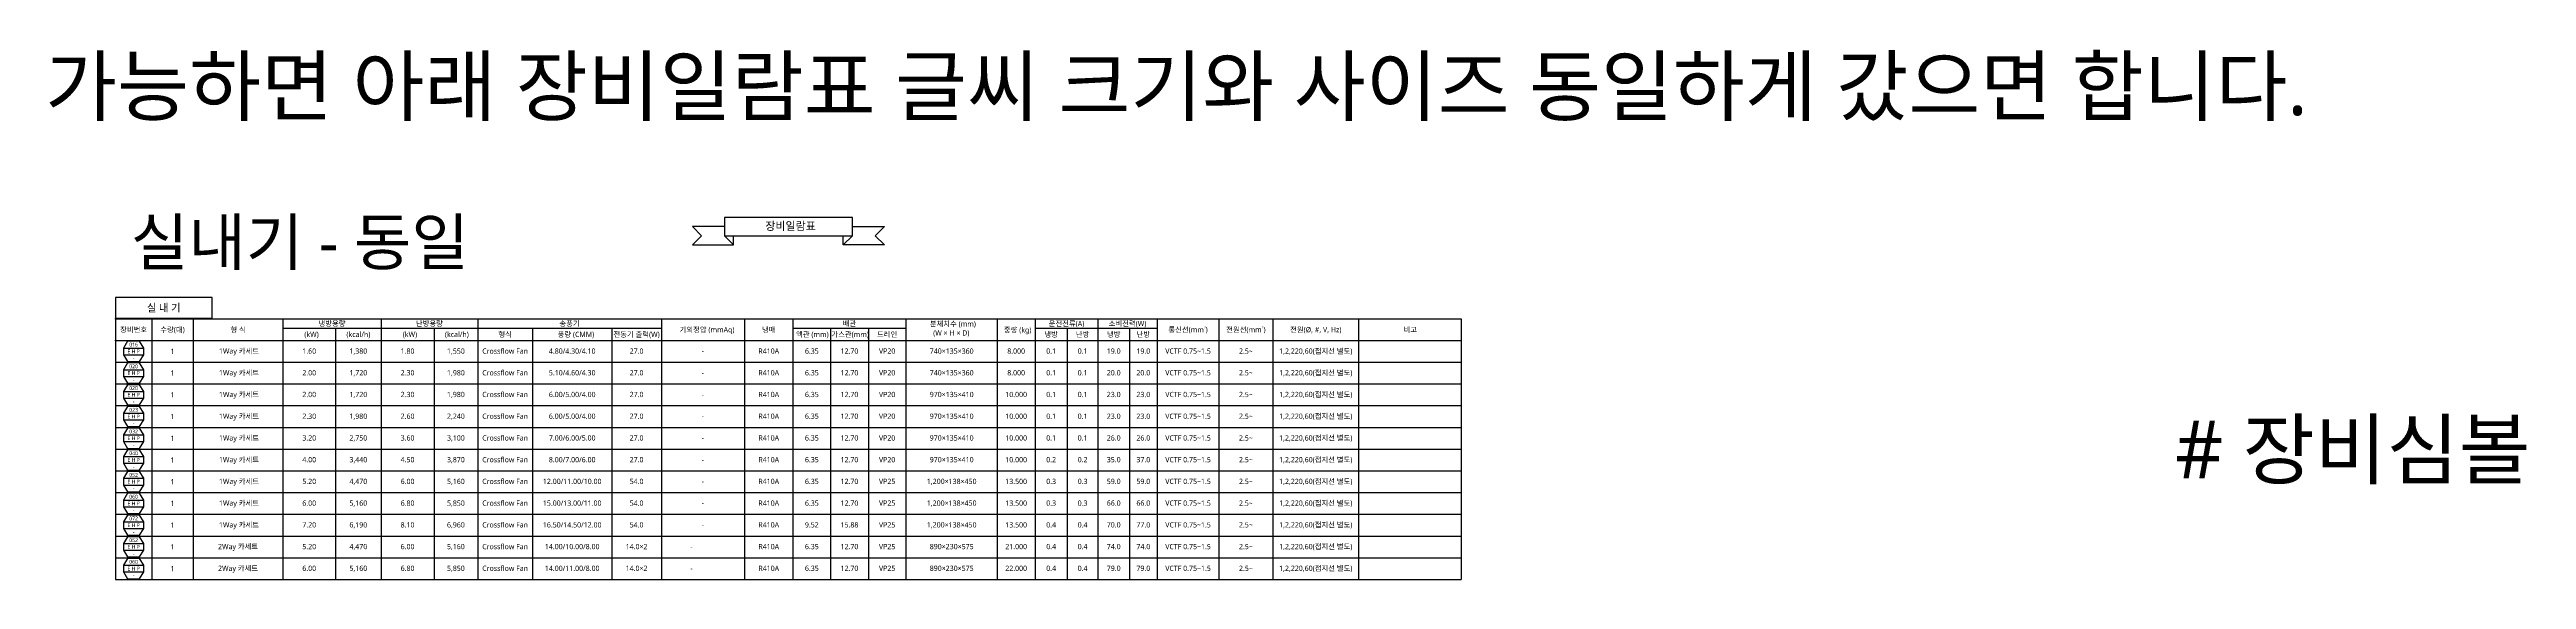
# Model space of a CAD drawing. Header units: millimetres. Extents: x -1305 to 107762, y -9150 to 56526.
# Drawn here: x -1241 to 63547, y 39822 to 53676 of the extents above; entities that cross this region are included whole.
import ezdxf
from ezdxf.enums import TextEntityAlignment as Align

# ---------------------------------------------------------------- set-up
doc = ezdxf.new("R2010")
doc.units = ezdxf.units.MM
doc.layers.add('DVM_HCP', color=2, linetype='Continuous', lineweight=25)
doc.layers.add('DVM_REPORT', color=7, linetype='Continuous')
doc.styles.add('DVM_REPORT', font='malgun.ttf')
doc.styles.add('맑은 고딕', font='malgun.ttf')

# ---------------------------------------------------------------- blocks, each defined once
blk = doc.blocks.new('A$C76337359')
at = {"layer": 'DVM_REPORT'}
for p, q in [((0, 568), (0, 0)), ((35203, 568), (35203, 0))]:
    blk.add_line(p, q, dxfattribs=at)
at = {"layer": 'DVM_REPORT', "color": 1}
for p, q in [((950, 568), (950, 0)), ((2035, 568), (2035, 0)), ((4379, 568), (4379, 0)), ((4379, 568), (4379, 0)), ((5759, 568), (5759, 0)), ((6948, 568), (6948, 0)), ((8334, 568), (8334, 0)), ((9475, 568), (9475, 0)), ((10911, 568), (10911, 0)), ((12982, 568), (12982, 0)), ((14280, 568), (14280, 0)), ((16454, 568), (16454, 0)), ((17722, 568), (17722, 0)), ((18707, 568), (18707, 0)), ((19693, 568), (19693, 0)), ((20678, 568), (20678, 0)), ((23067, 568), (23067, 0)), ((23067, 568), (23067, 0)), ((24053, 568), (24053, 0)), ((24897, 568), (24897, 0)), ((25698, 568), (25698, 0)), ((26523, 568), (26523, 0)), ((27248, 568), (27248, 0)), ((28863, 568), (28863, 0)), ((30274, 568), (30274, 0)), ((32517, 568), (32517, 0)), ((0, 0), (35203, 0))]:
    blk.add_line(p, q, dxfattribs=at)
at = {"layer": 'DVM_REPORT'}
blk.add_lwpolyline([(738, 196), (738, 372), (633, 548), (317, 548), (212, 372), (212, 196), (317, 20), (633, 20)], close=True, dxfattribs=at)
for points in [[(212, 372), (738, 372)], [(212, 196), (738, 196)]]:
    blk.add_lwpolyline(points, dxfattribs=at)
at = {"layer": 'DVM_REPORT', "color": 2, "style": '맑은 고딕'}
for s, height, p in [('E H P', 100, (475, 284)), ('052', 100, (475, 460)), ('-', 100, (475, 108)), ('-', 100, (475, 108)), ('-', 100, (475, 108)), (' 1Way 카세트', 137, (3207, 292)), ('5.20', 137, (5069, 292)), ('4,470', 137, (6353, 292)), ('6.00', 137, (7641, 292)), ('5,160', 137, (8905, 292)), ('Crossflow Fan', 137, (10193, 292)), ('12.00/11.00/10.00', 137, (11947, 292)), ('54.0', 137, (13631, 292)), ('-', 137, (15367, 292)), ('R410A', 137, (17088, 292)), ('6.35', 137, (18215, 292)), ('12.70', 137, (19200, 292)), ('VP25', 137, (20185, 292)), ('1,200×138×450', 137, (21873, 292)), ('13.500', 137, (23560, 292)), ('0.3', 137, (24475, 292)), ('0.3', 137, (25297, 292)), ('59.0', 137, (26111, 292)), ('59.0', 137, (26886, 292)), ('VCTF 0.75~1.5', 137, (28056, 292)), ('2.5~', 137, (29569, 292)), ('1,2,220,60(접지선 별도)', 137, (31396, 292))]:
    blk.add_text(s, height=height, dxfattribs=at).set_placement(p, align=Align.MIDDLE_CENTER)
blk = doc.blocks.new('A$C35a56f2f')
at = {"layer": 'DVM_REPORT'}
for p, q in [((0, 568), (0, 0)), ((35203, 568), (35203, 0))]:
    blk.add_line(p, q, dxfattribs=at)
at = {"layer": 'DVM_REPORT', "color": 1}
for p, q in [((950, 568), (950, 0)), ((2035, 568), (2035, 0)), ((4379, 568), (4379, 0)), ((4379, 568), (4379, 0)), ((5759, 568), (5759, 0)), ((6948, 568), (6948, 0)), ((8334, 568), (8334, 0)), ((9475, 568), (9475, 0)), ((10911, 568), (10911, 0)), ((12982, 568), (12982, 0)), ((14280, 568), (14280, 0)), ((16454, 568), (16454, 0)), ((17722, 568), (17722, 0)), ((18707, 568), (18707, 0)), ((19693, 568), (19693, 0)), ((20678, 568), (20678, 0)), ((23067, 568), (23067, 0)), ((23067, 568), (23067, 0)), ((24053, 568), (24053, 0)), ((24897, 568), (24897, 0)), ((25698, 568), (25698, 0)), ((26523, 568), (26523, 0)), ((27248, 568), (27248, 0)), ((28863, 568), (28863, 0)), ((30274, 568), (30274, 0)), ((32517, 568), (32517, 0)), ((0, 0), (35203, 0))]:
    blk.add_line(p, q, dxfattribs=at)
at = {"layer": 'DVM_REPORT'}
blk.add_lwpolyline([(738, 196), (738, 372), (633, 548), (317, 548), (212, 372), (212, 196), (317, 20), (633, 20)], close=True, dxfattribs=at)
for points in [[(212, 372), (738, 372)], [(212, 196), (738, 196)]]:
    blk.add_lwpolyline(points, dxfattribs=at)
at = {"layer": 'DVM_REPORT', "color": 2, "style": '맑은 고딕'}
for s, height, p in [('E H P', 100, (475, 284)), ('040', 100, (475, 460)), ('-', 100, (475, 108)), ('-', 100, (475, 108)), ('-', 100, (475, 108)), (' 1Way 카세트', 137, (3207, 292)), ('4.00', 137, (5069, 292)), ('3,440', 137, (6353, 292)), ('4.50', 137, (7641, 292)), ('3,870', 137, (8905, 292)), ('Crossflow Fan', 137, (10193, 292)), ('8.00/7.00/6.00', 137, (11947, 292)), ('27.0', 137, (13631, 292)), ('-', 137, (15367, 292)), ('R410A', 137, (17088, 292)), ('6.35', 137, (18215, 292)), ('12.70', 137, (19200, 292)), ('VP20', 137, (20185, 292)), ('970×135×410', 137, (21873, 292)), ('10.000', 137, (23560, 292)), ('0.2', 137, (24475, 292)), ('0.2', 137, (25297, 292)), ('35.0', 137, (26111, 292)), ('37.0', 137, (26886, 292)), ('VCTF 0.75~1.5', 137, (28056, 292)), ('2.5~', 137, (29569, 292)), ('1,2,220,60(접지선 별도)', 137, (31396, 292))]:
    blk.add_text(s, height=height, dxfattribs=at).set_placement(p, align=Align.MIDDLE_CENTER)
blk = doc.blocks.new('A$Cbcc78842')
at = {"layer": 'DVM_REPORT'}
for p, q in [((0, 568), (0, 0)), ((35203, 568), (35203, 0))]:
    blk.add_line(p, q, dxfattribs=at)
at = {"layer": 'DVM_REPORT', "color": 1}
for p, q in [((0, 0), (35203, 0)), ((950, 568), (950, 0)), ((2035, 568), (2035, 0)), ((4379, 568), (4379, 0)), ((4379, 568), (4379, 0)), ((5759, 568), (5759, 0)), ((6948, 568), (6948, 0)), ((8334, 568), (8334, 0)), ((9475, 568), (9475, 0)), ((10911, 568), (10911, 0)), ((12982, 568), (12982, 0)), ((14280, 568), (14280, 0)), ((16454, 568), (16454, 0)), ((17722, 568), (17722, 0)), ((18707, 568), (18707, 0)), ((19693, 568), (19693, 0)), ((20678, 568), (20678, 0)), ((23067, 568), (23067, 0)), ((23067, 568), (23067, 0)), ((24053, 568), (24053, 0)), ((24897, 568), (24897, 0)), ((25698, 568), (25698, 0)), ((26523, 568), (26523, 0)), ((27248, 568), (27248, 0)), ((28863, 568), (28863, 0)), ((30274, 568), (30274, 0)), ((32517, 568), (32517, 0))]:
    blk.add_line(p, q, dxfattribs=at)
at = {"layer": 'DVM_REPORT'}
blk.add_lwpolyline([(738, 196), (738, 372), (633, 548), (317, 548), (212, 372), (212, 196), (317, 20), (633, 20)], close=True, dxfattribs=at)
for points in [[(212, 372), (738, 372)], [(212, 196), (738, 196)]]:
    blk.add_lwpolyline(points, dxfattribs=at)
at = {"layer": 'DVM_REPORT', "color": 2, "style": '맑은 고딕'}
for s, height, p in [('E H P', 100, (475, 284)), ('032', 100, (475, 460)), ('-', 100, (475, 108)), ('-', 100, (475, 108)), ('-', 100, (475, 108)), (' 1Way 카세트', 137, (3207, 292)), ('3.20', 137, (5069, 292)), ('2,750', 137, (6353, 292)), ('3.60', 137, (7641, 292)), ('3,100', 137, (8905, 292)), ('Crossflow Fan', 137, (10193, 292)), ('7.00/6.00/5.00', 137, (11947, 292)), ('27.0', 137, (13631, 292)), ('-', 137, (15367, 292)), ('R410A', 137, (17088, 292)), ('6.35', 137, (18215, 292)), ('12.70', 137, (19200, 292)), ('VP20', 137, (20185, 292)), ('970×135×410', 137, (21873, 292)), ('10.000', 137, (23560, 292)), ('0.1', 137, (24475, 292)), ('0.1', 137, (25297, 292)), ('26.0', 137, (26111, 292)), ('26.0', 137, (26886, 292)), ('VCTF 0.75~1.5', 137, (28056, 292)), ('2.5~', 137, (29569, 292)), ('1,2,220,60(접지선 별도)', 137, (31396, 292))]:
    blk.add_text(s, height=height, dxfattribs=at).set_placement(p, align=Align.MIDDLE_CENTER)
blk = doc.blocks.new('A$Cb103dff8')
at = {"layer": 'DVM_REPORT'}
for p, q in [((0, 568), (0, 0)), ((35203, 568), (35203, 0))]:
    blk.add_line(p, q, dxfattribs=at)
at = {"layer": 'DVM_REPORT', "color": 1}
for p, q in [((0, 0), (35203, 0)), ((950, 568), (950, 0)), ((2035, 568), (2035, 0)), ((4379, 568), (4379, 0)), ((4379, 568), (4379, 0)), ((5759, 568), (5759, 0)), ((6948, 568), (6948, 0)), ((8334, 568), (8334, 0)), ((9475, 568), (9475, 0)), ((10911, 568), (10911, 0)), ((12982, 568), (12982, 0)), ((14280, 568), (14280, 0)), ((16454, 568), (16454, 0)), ((17722, 568), (17722, 0)), ((18707, 568), (18707, 0)), ((19693, 568), (19693, 0)), ((20678, 568), (20678, 0)), ((23067, 568), (23067, 0)), ((23067, 568), (23067, 0)), ((24053, 568), (24053, 0)), ((24897, 568), (24897, 0)), ((25698, 568), (25698, 0)), ((26523, 568), (26523, 0)), ((27248, 568), (27248, 0)), ((28863, 568), (28863, 0)), ((30274, 568), (30274, 0)), ((32517, 568), (32517, 0))]:
    blk.add_line(p, q, dxfattribs=at)
at = {"layer": 'DVM_REPORT'}
blk.add_lwpolyline([(738, 196), (738, 372), (633, 548), (317, 548), (212, 372), (212, 196), (317, 20), (633, 20)], close=True, dxfattribs=at)
for points in [[(212, 372), (738, 372)], [(212, 196), (738, 196)]]:
    blk.add_lwpolyline(points, dxfattribs=at)
at = {"layer": 'DVM_REPORT', "color": 2, "style": '맑은 고딕'}
for s, height, p in [('E H P', 100, (475, 284)), ('023', 100, (475, 460)), ('-', 100, (475, 108)), ('-', 100, (475, 108)), ('-', 100, (475, 108)), (' 1Way 카세트', 137, (3207, 292)), ('2.30', 137, (5069, 292)), ('1,980', 137, (6353, 292)), ('2.60', 137, (7641, 292)), ('2,240', 137, (8905, 292)), ('Crossflow Fan', 137, (10193, 292)), ('6.00/5.00/4.00', 137, (11947, 292)), ('27.0', 137, (13631, 292)), ('-', 137, (15367, 292)), ('R410A', 137, (17088, 292)), ('6.35', 137, (18215, 292)), ('12.70', 137, (19200, 292)), ('VP20', 137, (20185, 292)), ('970×135×410', 137, (21873, 292)), ('10.000', 137, (23560, 292)), ('0.1', 137, (24475, 292)), ('0.1', 137, (25297, 292)), ('23.0', 137, (26111, 292)), ('23.0', 137, (26886, 292)), ('VCTF 0.75~1.5', 137, (28056, 292)), ('2.5~', 137, (29569, 292)), ('1,2,220,60(접지선 별도)', 137, (31396, 292))]:
    blk.add_text(s, height=height, dxfattribs=at).set_placement(p, align=Align.MIDDLE_CENTER)
blk = doc.blocks.new('A$C172fc717')
at = {"layer": 'DVM_REPORT'}
for p, q in [((0, 568), (0, 0)), ((35203, 568), (35203, 0))]:
    blk.add_line(p, q, dxfattribs=at)
at = {"layer": 'DVM_REPORT', "color": 1}
for p, q in [((0, 0), (35203, 0)), ((950, 568), (950, 0)), ((2035, 568), (2035, 0)), ((4379, 568), (4379, 0)), ((5759, 568), (5759, 0)), ((6948, 568), (6948, 0)), ((8334, 568), (8334, 0)), ((9475, 568), (9475, 0)), ((10911, 568), (10911, 0)), ((12982, 568), (12982, 0)), ((14280, 568), (14280, 0)), ((16454, 568), (16454, 0)), ((17722, 568), (17722, 0)), ((18707, 568), (18707, 0)), ((19693, 568), (19693, 0)), ((20678, 568), (20678, 0)), ((23067, 568), (23067, 0)), ((24053, 568), (24053, 0)), ((24897, 568), (24897, 0)), ((25698, 568), (25698, 0)), ((26523, 568), (26523, 0)), ((27248, 568), (27248, 0)), ((28863, 568), (28863, 0)), ((30274, 568), (30274, 0)), ((32517, 568), (32517, 0))]:
    blk.add_line(p, q, dxfattribs=at)
at = {"layer": 'DVM_REPORT'}
blk.add_lwpolyline([(738, 196), (738, 372), (633, 548), (317, 548), (212, 372), (212, 196), (317, 20), (633, 20)], close=True, dxfattribs=at)
for points in [[(212, 372), (738, 372)], [(212, 196), (738, 196)]]:
    blk.add_lwpolyline(points, dxfattribs=at)
at = {"layer": 'DVM_REPORT', "color": 2, "style": '맑은 고딕'}
for s, height, p in [('E H P', 100, (475, 284)), ('060', 100, (475, 460)), ('-', 100, (475, 108)), ('2Way 카세트', 137, (3207, 292)), ('6.00', 137, (5069, 292)), ('5,160', 137, (6353, 292)), ('6.80', 137, (7641, 292)), ('5,850', 137, (8904, 292)), ('Crossflow Fan', 137, (10193, 292)), ('14.00/11.00/8.00', 137, (11947, 292)), ('14.0×2', 137, (13631, 292)), ('-', 137, (15067, 292)), ('R410A', 137, (17088, 292)), ('6.35', 137, (18215, 292)), ('12.70', 137, (19200, 292)), ('VP25', 137, (20185, 292)), ('890×230×575', 137, (21873, 292)), ('22.000', 137, (23560, 292)), ('0.4', 137, (24475, 292)), ('0.4', 137, (25297, 292)), ('79.0', 137, (26111, 292)), ('79.0', 137, (26886, 292)), ('VCTF 0.75~1.5', 137, (28056, 292)), ('2.5~', 137, (29569, 292)), ('1,2,220,60(접지선 별도)', 137, (31396, 292))]:
    blk.add_text(s, height=height, dxfattribs=at).set_placement(p, align=Align.MIDDLE_CENTER)
blk = doc.blocks.new('A$C0c499571')
at = {"layer": 'DVM_REPORT'}
for p, q in [((0, 568), (0, 0)), ((35203, 568), (35203, 0))]:
    blk.add_line(p, q, dxfattribs=at)
at = {"layer": 'DVM_REPORT', "color": 1}
for p, q in [((950, 568), (950, 0)), ((2035, 568), (2035, 0)), ((4379, 568), (4379, 0)), ((4379, 568), (4379, 0)), ((5759, 568), (5759, 0)), ((6948, 568), (6948, 0)), ((8334, 568), (8334, 0)), ((9475, 568), (9475, 0)), ((10911, 568), (10911, 0)), ((12982, 568), (12982, 0)), ((14280, 568), (14280, 0)), ((16454, 568), (16454, 0)), ((17722, 568), (17722, 0)), ((18707, 568), (18707, 0)), ((19693, 568), (19693, 0)), ((20678, 568), (20678, 0)), ((23067, 568), (23067, 0)), ((23067, 568), (23067, 0)), ((24053, 568), (24053, 0)), ((24897, 568), (24897, 0)), ((25698, 568), (25698, 0)), ((26523, 568), (26523, 0)), ((27248, 568), (27248, 0)), ((28863, 568), (28863, 0)), ((30274, 568), (30274, 0)), ((32517, 568), (32517, 0)), ((0, 0), (35203, 0))]:
    blk.add_line(p, q, dxfattribs=at)
at = {"layer": 'DVM_REPORT'}
blk.add_lwpolyline([(738, 196), (738, 372), (633, 548), (317, 548), (212, 372), (212, 196), (317, 20), (633, 20)], close=True, dxfattribs=at)
for points in [[(212, 372), (738, 372)], [(212, 196), (738, 196)]]:
    blk.add_lwpolyline(points, dxfattribs=at)
at = {"layer": 'DVM_REPORT', "color": 2, "style": '맑은 고딕'}
for s, height, p in [('E H P', 100, (475, 284)), ('072', 100, (475, 460)), ('-', 100, (475, 108)), ('-', 100, (475, 108)), ('-', 100, (475, 108)), (' 1Way 카세트', 137, (3207, 292)), ('7.20', 137, (5069, 292)), ('6,190', 137, (6353, 292)), ('8.10', 137, (7641, 292)), ('6,960', 137, (8905, 292)), ('Crossflow Fan', 137, (10193, 292)), ('16.50/14.50/12.00', 137, (11947, 292)), ('54.0', 137, (13631, 292)), ('-', 137, (15367, 292)), ('R410A', 137, (17088, 292)), ('9.52', 137, (18215, 292)), ('15.88', 137, (19200, 292)), ('VP25', 137, (20185, 292)), ('1,200×138×450', 137, (21873, 292)), ('13.500', 137, (23560, 292)), ('0.4', 137, (24475, 292)), ('0.4', 137, (25297, 292)), ('70.0', 137, (26111, 292)), ('77.0', 137, (26886, 292)), ('VCTF 0.75~1.5', 137, (28056, 292)), ('2.5~', 137, (29569, 292)), ('1,2,220,60(접지선 별도)', 137, (31396, 292))]:
    blk.add_text(s, height=height, dxfattribs=at).set_placement(p, align=Align.MIDDLE_CENTER)
blk = doc.blocks.new('A$C0255682a')
at = {"layer": 'DVM_REPORT'}
for p, q in [((0, 568), (0, 0)), ((35203, 568), (35203, 0))]:
    blk.add_line(p, q, dxfattribs=at)
at = {"layer": 'DVM_REPORT', "color": 1}
for p, q in [((950, 568), (950, 0)), ((2035, 568), (2035, 0)), ((4379, 568), (4379, 0)), ((4379, 568), (4379, 0)), ((5759, 568), (5759, 0)), ((6948, 568), (6948, 0)), ((8334, 568), (8334, 0)), ((9475, 568), (9475, 0)), ((10911, 568), (10911, 0)), ((12982, 568), (12982, 0)), ((14280, 568), (14280, 0)), ((16454, 568), (16454, 0)), ((17722, 568), (17722, 0)), ((18707, 568), (18707, 0)), ((19693, 568), (19693, 0)), ((20678, 568), (20678, 0)), ((23067, 568), (23067, 0)), ((23067, 568), (23067, 0)), ((24053, 568), (24053, 0)), ((24897, 568), (24897, 0)), ((25698, 568), (25698, 0)), ((26523, 568), (26523, 0)), ((27248, 568), (27248, 0)), ((28863, 568), (28863, 0)), ((30274, 568), (30274, 0)), ((32517, 568), (32517, 0)), ((0, 0), (35203, 0))]:
    blk.add_line(p, q, dxfattribs=at)
at = {"layer": 'DVM_REPORT'}
blk.add_lwpolyline([(738, 196), (738, 372), (633, 548), (317, 548), (212, 372), (212, 196), (317, 20), (633, 20)], close=True, dxfattribs=at)
for points in [[(212, 372), (738, 372)], [(212, 196), (738, 196)]]:
    blk.add_lwpolyline(points, dxfattribs=at)
at = {"layer": 'DVM_REPORT', "color": 2, "style": '맑은 고딕'}
for s, height, p in [('E H P', 100, (475, 284)), ('060', 100, (475, 460)), ('-', 100, (475, 108)), ('-', 100, (475, 108)), ('-', 100, (475, 108)), (' 1Way 카세트', 137, (3207, 292)), ('6.00', 137, (5069, 292)), ('5,160', 137, (6353, 292)), ('6.80', 137, (7641, 292)), ('5,850', 137, (8905, 292)), ('Crossflow Fan', 137, (10193, 292)), ('15.00/13.00/11.00', 137, (11947, 292)), ('54.0', 137, (13631, 292)), ('-', 137, (15367, 292)), ('R410A', 137, (17088, 292)), ('6.35', 137, (18215, 292)), ('12.70', 137, (19200, 292)), ('VP25', 137, (20185, 292)), ('1,200×138×450', 137, (21873, 292)), ('13.500', 137, (23560, 292)), ('0.3', 137, (24475, 292)), ('0.3', 137, (25297, 292)), ('66.0', 137, (26111, 292)), ('66.0', 137, (26886, 292)), ('VCTF 0.75~1.5', 137, (28056, 292)), ('2.5~', 137, (29569, 292)), ('1,2,220,60(접지선 별도)', 137, (31396, 292))]:
    blk.add_text(s, height=height, dxfattribs=at).set_placement(p, align=Align.MIDDLE_CENTER)
blk = doc.blocks.new('A$C451a4209')
at = {"layer": 'DVM_REPORT'}
for p, q in [((0, 568), (0, 0)), ((35203, 568), (35203, 0))]:
    blk.add_line(p, q, dxfattribs=at)
at = {"layer": 'DVM_REPORT', "color": 1}
for p, q in [((0, 0), (35203, 0)), ((950, 568), (950, 0)), ((2035, 568), (2035, 0)), ((4379, 568), (4379, 0)), ((4379, 568), (4379, 0)), ((5759, 568), (5759, 0)), ((6948, 568), (6948, 0)), ((8334, 568), (8334, 0)), ((9475, 568), (9475, 0)), ((10911, 568), (10911, 0)), ((12982, 568), (12982, 0)), ((14280, 568), (14280, 0)), ((16454, 568), (16454, 0)), ((17722, 568), (17722, 0)), ((18707, 568), (18707, 0)), ((19693, 568), (19693, 0)), ((20678, 568), (20678, 0)), ((23067, 568), (23067, 0)), ((23067, 568), (23067, 0)), ((24053, 568), (24053, 0)), ((24897, 568), (24897, 0)), ((25698, 568), (25698, 0)), ((26523, 568), (26523, 0)), ((27248, 568), (27248, 0)), ((28863, 568), (28863, 0)), ((30274, 568), (30274, 0)), ((32517, 568), (32517, 0))]:
    blk.add_line(p, q, dxfattribs=at)
at = {"layer": 'DVM_REPORT'}
blk.add_lwpolyline([(738, 196), (738, 372), (633, 548), (317, 548), (212, 372), (212, 196), (317, 20), (633, 20)], close=True, dxfattribs=at)
for points in [[(212, 372), (738, 372)], [(212, 196), (738, 196)]]:
    blk.add_lwpolyline(points, dxfattribs=at)
at = {"layer": 'DVM_REPORT', "color": 2, "style": '맑은 고딕'}
for s, height, p in [('E H P', 100, (475, 284)), ('020', 100, (475, 460)), ('-', 100, (475, 108)), ('-', 100, (475, 108)), ('-', 100, (475, 108)), (' 1Way 카세트', 137, (3207, 292)), ('2.00', 137, (5069, 292)), ('1,720', 137, (6353, 292)), ('2.30', 137, (7641, 292)), ('1,980', 137, (8905, 292)), ('Crossflow Fan', 137, (10193, 292)), ('6.00/5.00/4.00', 137, (11947, 292)), ('27.0', 137, (13631, 292)), ('-', 137, (15367, 292)), ('R410A', 137, (17088, 292)), ('6.35', 137, (18215, 292)), ('12.70', 137, (19200, 292)), ('VP20', 137, (20185, 292)), ('970×135×410', 137, (21873, 292)), ('10.000', 137, (23560, 292)), ('0.1', 137, (24475, 292)), ('0.1', 137, (25297, 292)), ('23.0', 137, (26111, 292)), ('23.0', 137, (26886, 292)), ('VCTF 0.75~1.5', 137, (28056, 292)), ('2.5~', 137, (29569, 292)), ('1,2,220,60(접지선 별도)', 137, (31396, 292))]:
    blk.add_text(s, height=height, dxfattribs=at).set_placement(p, align=Align.MIDDLE_CENTER)
blk = doc.blocks.new('A$C681294a4')
at = {"layer": 'DVM_REPORT'}
for p, q in [((0, 568), (0, 0)), ((35203, 568), (35203, 0))]:
    blk.add_line(p, q, dxfattribs=at)
at = {"layer": 'DVM_REPORT', "color": 1}
for p, q in [((0, 0), (35203, 0)), ((950, 568), (950, 0)), ((2035, 568), (2035, 0)), ((4379, 568), (4379, 0)), ((4379, 568), (4379, 0)), ((5759, 568), (5759, 0)), ((6948, 568), (6948, 0)), ((8334, 568), (8334, 0)), ((9475, 568), (9475, 0)), ((10911, 568), (10911, 0)), ((12982, 568), (12982, 0)), ((14280, 568), (14280, 0)), ((16454, 568), (16454, 0)), ((17722, 568), (17722, 0)), ((18707, 568), (18707, 0)), ((19693, 568), (19693, 0)), ((20678, 568), (20678, 0)), ((23067, 568), (23067, 0)), ((23067, 568), (23067, 0)), ((24053, 568), (24053, 0)), ((24897, 568), (24897, 0)), ((25698, 568), (25698, 0)), ((26523, 568), (26523, 0)), ((27248, 568), (27248, 0)), ((28863, 568), (28863, 0)), ((30274, 568), (30274, 0)), ((32517, 568), (32517, 0))]:
    blk.add_line(p, q, dxfattribs=at)
at = {"layer": 'DVM_REPORT'}
blk.add_lwpolyline([(738, 196), (738, 372), (633, 548), (317, 548), (212, 372), (212, 196), (317, 20), (633, 20)], close=True, dxfattribs=at)
for points in [[(212, 372), (738, 372)], [(212, 196), (738, 196)]]:
    blk.add_lwpolyline(points, dxfattribs=at)
at = {"layer": 'DVM_REPORT', "color": 2, "style": '맑은 고딕'}
for s, height, p in [('E H P', 100, (475, 284)), ('020', 100, (475, 460)), ('-', 100, (475, 108)), ('-', 100, (475, 108)), ('-', 100, (475, 108)), (' 1Way 카세트', 137, (3207, 292)), ('2.00', 137, (5069, 292)), ('1,720', 137, (6353, 292)), ('2.30', 137, (7641, 292)), ('1,980', 137, (8905, 292)), ('Crossflow Fan', 137, (10193, 292)), ('5.10/4.60/4.30', 137, (11947, 292)), ('27.0', 137, (13631, 292)), ('-', 137, (15367, 292)), ('R410A', 137, (17088, 292)), ('6.35', 137, (18215, 292)), ('12.70', 137, (19200, 292)), ('VP20', 137, (20185, 292)), ('740×135×360', 137, (21873, 292)), ('8.000', 137, (23560, 292)), ('0.1', 137, (24475, 292)), ('0.1', 137, (25297, 292)), ('20.0', 137, (26111, 292)), ('20.0', 137, (26886, 292)), ('VCTF 0.75~1.5', 137, (28056, 292)), ('2.5~', 137, (29569, 292)), ('1,2,220,60(접지선 별도)', 137, (31396, 292))]:
    blk.add_text(s, height=height, dxfattribs=at).set_placement(p, align=Align.MIDDLE_CENTER)
blk = doc.blocks.new('A$Cb83d8520')
at = {"layer": 'DVM_REPORT'}
for p, q in [((0, 568), (0, 0)), ((35203, 568), (35203, 0))]:
    blk.add_line(p, q, dxfattribs=at)
at = {"layer": 'DVM_REPORT', "color": 1}
for p, q in [((950, 568), (950, 0)), ((2035, 568), (2035, 0)), ((4379, 568), (4379, 0)), ((4379, 568), (4379, 0)), ((5759, 568), (5759, 0)), ((6948, 568), (6948, 0)), ((8334, 568), (8334, 0)), ((9475, 568), (9475, 0)), ((10911, 568), (10911, 0)), ((12982, 568), (12982, 0)), ((14280, 568), (14280, 0)), ((16454, 568), (16454, 0)), ((17722, 568), (17722, 0)), ((18707, 568), (18707, 0)), ((19693, 568), (19693, 0)), ((20678, 568), (20678, 0)), ((23067, 568), (23067, 0)), ((23067, 568), (23067, 0)), ((24053, 568), (24053, 0)), ((24897, 568), (24897, 0)), ((25698, 568), (25698, 0)), ((26523, 568), (26523, 0)), ((27248, 568), (27248, 0)), ((28863, 568), (28863, 0)), ((30274, 568), (30274, 0)), ((32517, 568), (32517, 0)), ((0, 0), (35203, 0))]:
    blk.add_line(p, q, dxfattribs=at)
at = {"layer": 'DVM_REPORT'}
blk.add_lwpolyline([(738, 196), (738, 372), (633, 548), (317, 548), (212, 372), (212, 196), (317, 20), (633, 20)], close=True, dxfattribs=at)
for points in [[(212, 372), (738, 372)], [(212, 196), (738, 196)]]:
    blk.add_lwpolyline(points, dxfattribs=at)
at = {"layer": 'DVM_REPORT', "color": 2, "style": '맑은 고딕'}
for s, height, p in [('E H P', 100, (475, 284)), ('016', 100, (475, 460)), ('-', 100, (475, 108)), ('-', 100, (475, 108)), ('-', 100, (475, 108)), (' 1Way 카세트', 137, (3207, 292)), ('1.60', 137, (5069, 292)), ('1,380', 137, (6353, 292)), ('1.80', 137, (7641, 292)), ('1,550', 137, (8905, 292)), ('Crossflow Fan', 137, (10193, 292)), ('4.80/4.30/4.10', 137, (11947, 292)), ('27.0', 137, (13631, 292)), ('-', 137, (15367, 292)), ('R410A', 137, (17088, 292)), ('6.35', 137, (18215, 292)), ('12.70', 137, (19200, 292)), ('VP20', 137, (20185, 292)), ('740×135×360', 137, (21873, 292)), ('8.000', 137, (23560, 292)), ('0.1', 137, (24475, 292)), ('0.1', 137, (25297, 292)), ('19.0', 137, (26111, 292)), ('19.0', 137, (26886, 292)), ('VCTF 0.75~1.5', 137, (28056, 292)), ('2.5~', 137, (29569, 292)), ('1,2,220,60(접지선 별도)', 137, (31396, 292))]:
    blk.add_text(s, height=height, dxfattribs=at).set_placement(p, align=Align.MIDDLE_CENTER)
blk = doc.blocks.new('A$Cba2c27b3')
at = {"layer": 'DVM_HCP', "ltscale": 0.05}
for p in [(0, 568), (0, 0), (950, 0), (2035, 0), (4379, 0), (4379, 0), (5759, 0), (6948, 0), (8334, 0), (9475, 0), (10911, 0), (12982, 0), (14280, 0), (16454, 0), (17722, 0), (18707, 0), (19693, 0), (20678, 0), (23067, 0), (23067, 0), (24053, 0), (24897, 0), (25698, 0), (26523, 0), (27248, 0), (28863, 0), (30274, 0), (32517, 0), (35203, 0)]:
    blk.add_point(p, dxfattribs=at)
at = {"layer": 'DVM_REPORT', "color": 7}
for p, q in [((0, 568), (35203, 568)), ((0, 568), (0, 0)), ((35203, 568), (35203, 0)), ((0, 0), (35203, 0))]:
    blk.add_line(p, q, dxfattribs=at)
at = {"layer": 'DVM_REPORT', "color": 1}
for p, q in [((950, 568), (950, 0)), ((2035, 568), (2035, 0)), ((4379, 568), (4379, 0)), ((4379, 568), (4379, 0)), ((4379, 321), (9408, 321)), ((5759, 321), (5759, 0)), ((6948, 568), (6948, 0)), ((8334, 321), (8334, 0)), ((9408, 321), (9475, 321)), ((9475, 568), (9475, 0)), ((9475, 321), (14280, 321)), ((10911, 321), (10911, 0)), ((12982, 321), (12982, 0)), ((14280, 568), (14280, 0)), ((16454, 568), (16454, 0)), ((17722, 568), (17722, 0)), ((17722, 321), (20678, 321)), ((18707, 321), (18707, 0)), ((19693, 321), (19693, 0)), ((20678, 568), (20678, 0)), ((23067, 568), (23067, 0)), ((23067, 568), (23067, 0)), ((24053, 568), (24053, 0)), ((24053, 568), (24053, 0)), ((24053, 321), (27248, 321)), ((24897, 321), (24897, 0)), ((25698, 568), (25698, 0)), ((26523, 321), (26523, 0)), ((27248, 568), (27248, 0)), ((28863, 568), (28863, 0)), ((30274, 568), (30274, 0)), ((32517, 568), (32517, 0))]:
    blk.add_line(p, q, dxfattribs=at)
at = {"layer": 'DVM_REPORT', "color": 7}
blk.add_lwpolyline([(0, 585), (2527, 585), (2527, 1128), (0, 1128)], close=True, dxfattribs=at)
at = {"layer": 'DVM_REPORT', "color": 7, "style": '맑은 고딕'}
blk.add_text('실 내 기', height=197.8, dxfattribs=at).set_placement((1263, 856), align=Align.MIDDLE_CENTER)
at = {"layer": 'DVM_REPORT', "color": 2, "style": '맑은 고딕'}
for s, height, p in [('장비번호', 137.3, (475, 284)), ('수량(대)', 137.3, (1493, 284)), ('형 식', 137.3, (3207, 284)), ('(kW)', 137.3, (5129, 160)), ('냉방용량', 137.3, (5664, 444)), ('(kcal/h)', 137.3, (6355, 160)), ('(kW)', 137.3, (7704, 160)), ('난방용량', 137.3, (8212, 444)), ('(kcal/h)', 137.3, (8930, 160)), ('형식', 137.3, (10193, 160)), ('송풍기', 137.3, (11877, 444)), ('전동기 출력(W)', 137.3, (13631, 160)), ('냉매', 137.3, (17088, 284)), ('배관', 137.3, (19200, 444)), ('드레인', 137.3, (20185, 160)), ('분체치수 (mm)', 137.3, (21903, 435)), ('(W × H × D)', 137.28, (21863, 197)), ('냉방', 137.3, (24475, 160)), ('운전전류(A)', 137.3, (24876, 444)), ('난방', 137.3, (25297, 160)), ('냉방', 137.3, (26111, 160)), ('소비전력(W)', 137.3, (26473, 444)), ('난방', 137.3, (26886, 160)), ('통신선(mm )', 137.3, (28056, 284)), ('전원선(mm )', 137.3, (29569, 284)), ('전원(%%C, #, V, Hz)', 137.28, (31396, 284)), ('비고', 137.3, (33871, 284))]:
    blk.add_text(s, height=height, dxfattribs=at).set_placement(p, align=Align.MIDDLE_CENTER)
for s, height, p in [('풍량 (CMM)', 137.3, (12523, 160)), ('기외정압 (mmAq)', 137.28, (16191, 284)), ('액관 (mm)', 137.3, (18655, 160)), ('가스관(mm)', 137.3, (19708, 160)), ('중량 (kg)', 137.3, (23959, 278))]:
    blk.add_text(s, height=height, dxfattribs=at).set_placement(p, align=Align.MIDDLE_RIGHT)
for p in [(28500, 342), (30007, 344)]:
    blk.add_text('2', height=53.8, dxfattribs=at).set_placement(p, align=Align.MIDDLE)
blk = doc.blocks.new('A$C484e200c')
at = {"layer": 'DVM_REPORT'}
for p, q in [((0, 568), (0, 0)), ((35203, 568), (35203, 0))]:
    blk.add_line(p, q, dxfattribs=at)
at = {"layer": 'DVM_REPORT', "color": 1}
for p, q in [((0, 0), (35203, 0)), ((950, 568), (950, 0)), ((2035, 568), (2035, 0)), ((4379, 568), (4379, 0)), ((5759, 568), (5759, 0)), ((6948, 568), (6948, 0)), ((8334, 568), (8334, 0)), ((9475, 568), (9475, 0)), ((10911, 568), (10911, 0)), ((12982, 568), (12982, 0)), ((14280, 568), (14280, 0)), ((16454, 568), (16454, 0)), ((17722, 568), (17722, 0)), ((18707, 568), (18707, 0)), ((19693, 568), (19693, 0)), ((20678, 568), (20678, 0)), ((23067, 568), (23067, 0)), ((24053, 568), (24053, 0)), ((24897, 568), (24897, 0)), ((25698, 568), (25698, 0)), ((26523, 568), (26523, 0)), ((27248, 568), (27248, 0)), ((28863, 568), (28863, 0)), ((30274, 568), (30274, 0)), ((32517, 568), (32517, 0))]:
    blk.add_line(p, q, dxfattribs=at)
at = {"layer": 'DVM_REPORT'}
blk.add_lwpolyline([(738, 196), (738, 372), (633, 548), (317, 548), (212, 372), (212, 196), (317, 20), (633, 20)], close=True, dxfattribs=at)
for points in [[(212, 372), (738, 372)], [(212, 196), (738, 196)]]:
    blk.add_lwpolyline(points, dxfattribs=at)
at = {"layer": 'DVM_REPORT', "color": 2, "style": '맑은 고딕'}
for s, height, p in [('E H P', 100, (475, 284)), ('052', 100, (475, 460)), ('-', 100, (475, 108)), ('2Way 카세트', 137, (3207, 292)), ('5.20', 137, (5069, 292)), ('4,470', 137, (6353, 292)), ('6.00', 137, (7641, 292)), ('5,160', 137, (8904, 292)), ('Crossflow Fan', 137, (10193, 292)), ('14.00/10.00/8.00', 137, (11947, 292)), ('14.0×2', 137, (13631, 292)), ('-', 137, (15067, 292)), ('R410A', 137, (17088, 292)), ('6.35', 137, (18215, 292)), ('12.70', 137, (19200, 292)), ('VP25', 137, (20185, 292)), ('890×230×575', 137, (21873, 292)), ('21.000', 137, (23560, 292)), ('0.4', 137, (24475, 292)), ('0.4', 137, (25297, 292)), ('74.0', 137, (26111, 292)), ('74.0', 137, (26886, 292)), ('VCTF 0.75~1.5', 137, (28056, 292)), ('2.5~', 137, (29569, 292)), ('1,2,220,60(접지선 별도)', 137, (31396, 292))]:
    blk.add_text(s, height=height, dxfattribs=at).set_placement(p, align=Align.MIDDLE_CENTER)

msp = doc.modelspace()

# ---------------------------------------------------------------- linework, layer by layer
at = {"layer": 'DVM_REPORT', "color": 4}
for p, q in [((15573, 49046), (15812, 48807)), ((16410, 49046), (15573, 49046)), ((15812, 48807), (15573, 48567)), ((16410, 48807), (16649, 48567)), ((16649, 48567), (16649, 48807)), ((19519, 48567), (19519, 48807)), ((19758, 48807), (19519, 48567)), ((19758, 49046), (20595, 49046)), ((20595, 49046), (20356, 48807)), ((20356, 48807), (20595, 48567)), ((15573, 48567), (16649, 48567)), ((20595, 48567), (19519, 48567))]:
    msp.add_line(p, q, dxfattribs=at)
msp.add_lwpolyline([(16410, 49285), (16410, 48807), (19758, 48807), (19758, 49285)], close=True, dxfattribs=at)

# ---------------------------------------------------------------- block references
for name, p in [('A$Cba2c27b3', (483, 46069)), ('A$Cb83d8520', (483, 45501)), ('A$C681294a4', (483, 44934)), ('A$C451a4209', (483, 44366)), ('A$Cb103dff8', (483, 43798)), ('A$Cbcc78842', (483, 43230)), ('A$C35a56f2f', (483, 42662)), ('A$C76337359', (483, 42094)), ('A$C0255682a', (483, 41526)), ('A$C0c499571', (483, 40958)), ('A$C484e200c', (483, 40390)), ('A$C172fc717', (483, 39822))]:
    msp.add_blockref(name, p)

# ---------------------------------------------------------------- texts
at = {"layer": 'DVM_REPORT', "color": 7, "style": '맑은 고딕'}
for s, p in [('가능하면 아래 장비일람표 글씨 크기와 사이즈 동일하게 갔으면 합니다.', (-1354, 52718)), ('# 장비심볼', (54356, 43220))]:
    msp.add_text(s, height=1500, dxfattribs=at).set_placement(p, align=Align.MIDDLE_LEFT)
msp.add_text('실내기 - 동일', height=1200, dxfattribs=at).set_placement((5307, 48644), align=Align.MIDDLE_CENTER)
at = {"layer": 'DVM_REPORT', "color": 2, "style": '맑은 고딕'}
for p in [(1976, 45785), (1976, 45217), (1976, 44650), (1976, 44082), (1976, 43514), (1976, 42946), (1976, 42378), (1976, 41810), (1976, 41242), (1976, 40674), (1976, 40106)]:
    msp.add_text('1', height=137, dxfattribs=at).set_placement(p, align=Align.MIDDLE_CENTER)
at = {"layer": 'DVM_REPORT', "color": 4, "style": 'DVM_REPORT'}
msp.add_attdef('장비일람표', text='', height=210, dxfattribs=at).set_placement((18141, 48957), align=Align.CENTER)

doc.saveas('drawing.dxf')
